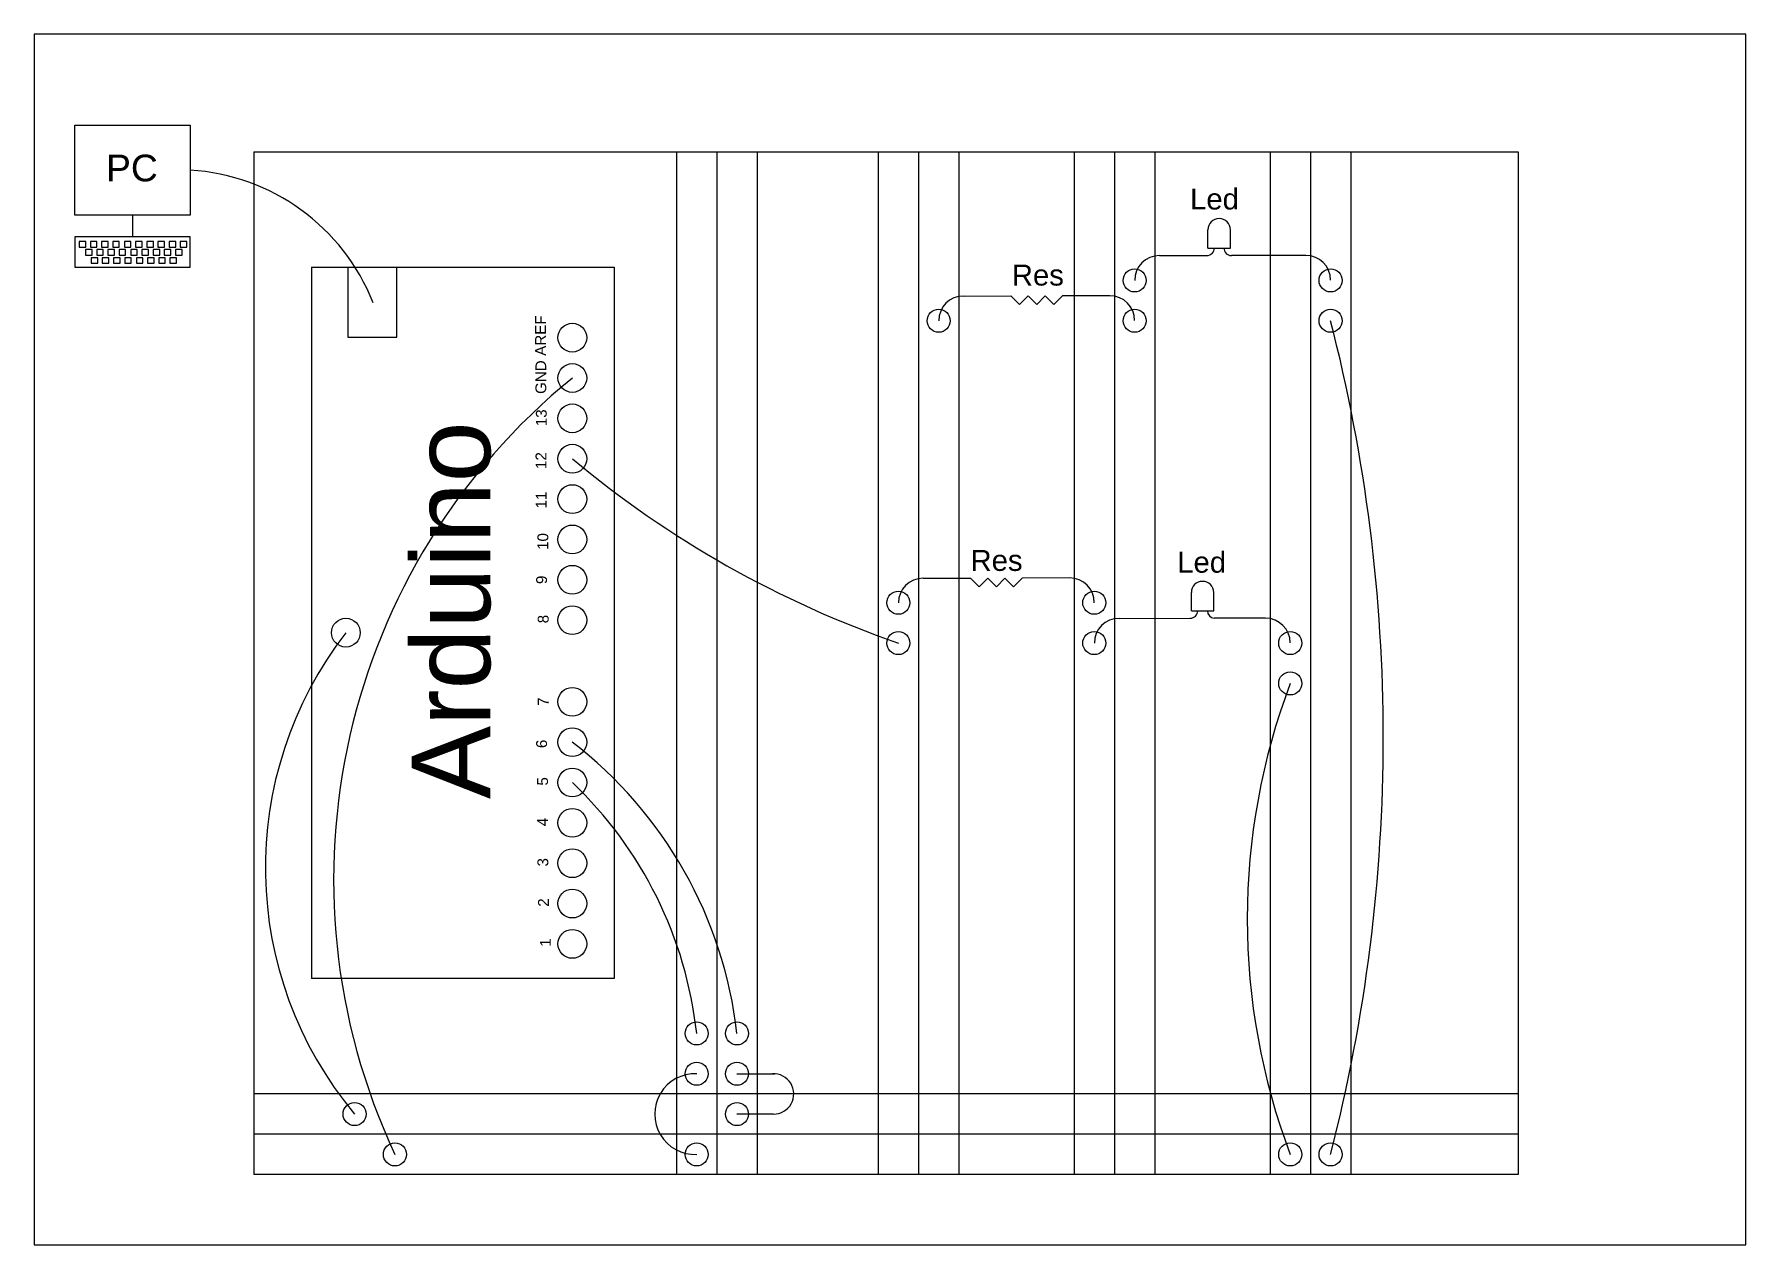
# Model space of a CAD drawing. Header units: millimetres. Extents: x 0 to 1697, y 0 to 477.
# Drawn here: x 700 to 997, y 0 to 210 of the extents above; entities that cross this region are included whole.
import ezdxf

# ---------------------------------------------------------------- set-up
doc = ezdxf.new("R2010")
doc.units = ezdxf.units.MM
for name, color, linetype in [('Collegamenti', 151, 'Continuous'), ('Foglio', 131, 'Continuous'), ('Terzo circuito', 60, 'Continuous')]:
    doc.layers.add(name, color=color, linetype=linetype)
doc.styles.get("Standard").update_dxf_attribs({"font": 'arial.ttf'})

msp = doc.modelspace()

# ---------------------------------------------------------------- texts
at = {"layer": 'Collegamenti'}
for s, p in [('Led', (900.57, 179.6)), ('Res', (869.64, 166.4)), ('Res', (862.47, 116.9)), ('Led', (898.34, 116.59))]:
    msp.add_text(s, height=3.637, dxfattribs=at).set_placement(p)
at = {"layer": 'Terzo circuito'}
msp.add_text('PC', height=4.632, dxfattribs=at).set_placement((712.46, 184.48))
for s, height, p in [('AREF', 1.88, (788.79, 154.22)), ('GND', 1.88, (788.85, 147.6)), ('13', 1.88, (788.93, 142)), ('Arduino', 13.604, (779.12, 77.33)), ('12', 1.88, (788.87, 134.58)), ('11', 1.88, (788.92, 127.73)), ('10', 1.88, (789.2, 120.54)), ('9', 1.88, (788.98, 114.62)), ('8', 1.88, (789.26, 107.81)), ('7', 1.88, (789.26, 93.48)), ('6', 1.88, (788.98, 86.16)), ('5', 1.88, (789.15, 79.66)), ('4', 1.88, (789.15, 72.61)), ('3', 1.88, (789.2, 65.62)), ('2', 1.88, (789.31, 58.63)), ('1', 1.88, (789.64, 51.71))]:
    msp.add_text(s, height=height, rotation=90, dxfattribs=at).set_placement(p)

# ---------------------------------------------------------------- linework, layer by layer
at = {"layer": 'Collegamenti'}
for p, q in [((903.68, 172.91), (903.68, 176.07)), ((907.56, 172.91), (907.56, 176.07)), ((903.68, 172.91), (907.56, 172.91)), ((895.25, 171.59), (903.47, 171.6)), ((920.66, 171.63), (907.76, 171.6)), ((861.25, 164.59), (869.47, 164.6)), ((870.96, 163.11), (869.47, 164.6)), ((872.46, 164.6), (870.96, 163.11)), ((873.96, 163.11), (872.46, 164.6)), ((875.45, 164.6), (873.96, 163.11)), ((876.95, 163.11), (875.45, 164.6)), ((878.44, 164.6), (876.95, 163.11)), ((886.66, 164.63), (878.44, 164.6)), ((854.25, 115.63), (862.47, 115.65)), ((863.96, 114.15), (862.47, 115.65)), ((865.46, 115.65), (863.96, 114.15)), ((866.96, 114.15), (865.46, 115.65)), ((868.45, 115.65), (866.96, 114.15)), ((869.95, 114.15), (868.45, 115.65)), ((871.44, 115.65), (869.95, 114.15)), ((879.66, 115.67), (871.44, 115.65)), ((900.8, 110), (900.8, 113.15)), ((904.68, 110), (904.68, 113.15)), ((900.8, 110), (904.68, 110)), ((888.25, 108.67), (900.6, 108.68)), ((913.66, 108.71), (904.75, 108.69)), ((821.95, 29.67), (828.48, 29.67)), ((828.3, 22.66), (821.95, 22.67))]:
    msp.add_line(p, q, dxfattribs=at)
for centre, radius, start, end in [((724.8, 149.88), 36.62, 21.7031, 86.4572), ((905.62, 176.07), 1.94, 0, 180), ((903.47, 172.91), 1.31, 270, 0), ((907.76, 172.91), 1.31, 180, 270), ((895.25, 167.3), 4.29, 90, 180), ((920.66, 167.34), 4.29, 0, 90), ((861.25, 160.3), 4.29, 90, 180), ((886.66, 160.34), 4.29, 0, 90), ((643.52, 87.98), 290.58, 345.5896, 14.4104), ((864.07, 63.34), 112.11, 129.0876, 205.1651), ((909.02, 274.9), 180.46, 230.1464, 250.8945), ((854.25, 111.34), 4.29, 90, 180), ((879.66, 111.38), 4.29, 0, 90), ((902.74, 113.15), 1.94, 0, 180), ((900.6, 110), 1.31, 270, 0), ((904.89, 110), 1.31, 180, 263.7176), ((888.25, 104.38), 4.29, 90, 180), ((913.66, 104.42), 4.29, 0, 90), ((806.69, 65.36), 66.58, 142.1897, 219.8838), ((1026.17, 56.52), 115.67, 159.3156, 200.6844), ((748.06, 28.21), 74.37, 6.5267, 52.4624), ((744.53, 28.86), 70.86, 6.325, 46.4181), ((814.69, 22.67), 7.01, 87.8232, 272.1768), ((828.3, 26.17), 3.5, 269.9214, 92.8566)]:
    msp.add_arc(centre, radius, start, end, dxfattribs=at)
at = {"layer": 'Foglio'}
msp.add_lwpolyline([(700, 0), (997, 0), (997, 210), (700, 210)], close=True, dxfattribs=at)
at = {"layer": 'Terzo circuito'}
for p, q in [((707.07, 178.6), (707.07, 194.25)), ((707.07, 194.25), (727.06, 194.25)), ((727.06, 194.25), (727.06, 178.6)), ((738.09, 189.59), (738.09, 12.17)), ((738.09, 189.59), (957.52, 189.59)), ((811.45, 189.59), (811.45, 12.17)), ((818.45, 189.59), (818.45, 12.17)), ((825.45, 189.59), (825.45, 12.17)), ((846.45, 189.59), (846.45, 12.17)), ((853.45, 189.59), (853.45, 12.17)), ((860.45, 189.59), (860.45, 12.17)), ((880.45, 189.59), (880.45, 12.17)), ((887.45, 189.59), (887.45, 12.17)), ((894.45, 189.59), (894.45, 12.17)), ((914.45, 189.59), (914.45, 12.17)), ((921.45, 189.59), (921.45, 12.17)), ((928.45, 189.59), (928.45, 12.17)), ((957.52, 189.59), (957.52, 12.17)), ((727.06, 178.6), (707.07, 178.6)), ((717.07, 178.6), (717.07, 174.85)), ((707.07, 174.85), (707.07, 169.6)), ((727.06, 174.85), (707.07, 174.85)), ((727.06, 169.6), (727.06, 174.85)), ((707.07, 169.6), (727.06, 169.6)), ((748.09, 169.59), (748.09, 46.17)), ((748.09, 169.59), (800.63, 169.59)), ((754.44, 169.59), (754.44, 157.45)), ((762.9, 157.45), (762.9, 169.59)), ((800.63, 169.59), (800.63, 46.17)), ((754.44, 157.45), (762.9, 157.45)), ((800.63, 46.17), (748.09, 46.17)), ((957.52, 26.17), (738.09, 26.17)), ((957.52, 19.17), (738.09, 19.17)), ((957.52, 12.17), (738.09, 12.17))]:
    msp.add_line(p, q, dxfattribs=at)
for points in [[(707.8, 173.08), (708.94, 173.08), (708.94, 174.05), (707.8, 174.05)], [(708.9, 171.68), (710.03, 171.68), (710.03, 172.65), (708.9, 172.65)], [(709.74, 173.08), (710.87, 173.08), (710.87, 174.05), (709.74, 174.05)], [(710.84, 171.68), (711.97, 171.68), (711.97, 172.65), (710.84, 172.65)], [(711.69, 173.08), (712.83, 173.08), (712.83, 174.05), (711.69, 174.05)], [(712.79, 171.68), (713.93, 171.68), (713.93, 172.65), (712.79, 172.65)], [(713.63, 173.08), (714.76, 173.08), (714.76, 174.05), (713.63, 174.05)], [(714.73, 171.68), (715.86, 171.68), (715.86, 172.65), (714.73, 172.65)], [(715.65, 173.08), (716.78, 173.08), (716.78, 174.05), (715.65, 174.05)], [(716.74, 171.68), (717.88, 171.68), (717.88, 172.65), (716.74, 172.65)], [(717.58, 173.08), (718.71, 173.08), (718.71, 174.05), (717.58, 174.05)], [(718.68, 171.68), (719.81, 171.68), (719.81, 172.65), (718.68, 172.65)], [(719.54, 173.08), (720.67, 173.08), (720.67, 174.05), (719.54, 174.05)], [(720.64, 171.68), (721.77, 171.68), (721.77, 172.65), (720.64, 172.65)], [(721.47, 173.08), (722.6, 173.08), (722.6, 174.05), (721.47, 174.05)], [(722.57, 171.68), (723.7, 171.68), (723.7, 172.65), (722.57, 172.65)], [(723.42, 173.05), (724.55, 173.05), (724.55, 174.03), (723.42, 174.03)], [(724.52, 171.66), (725.65, 171.66), (725.65, 172.63), (724.52, 172.63)], [(725.35, 173.05), (726.48, 173.05), (726.48, 174.03), (725.35, 174.03)], [(709.88, 170.27), (711.01, 170.27), (711.01, 171.24), (709.88, 171.24)], [(711.81, 170.27), (712.94, 170.27), (712.94, 171.24), (711.81, 171.24)], [(713.77, 170.27), (714.9, 170.27), (714.9, 171.24), (713.77, 171.24)], [(715.7, 170.27), (716.84, 170.27), (716.84, 171.24), (715.7, 171.24)], [(717.72, 170.27), (718.85, 170.27), (718.85, 171.24), (717.72, 171.24)], [(719.65, 170.27), (720.79, 170.27), (720.79, 171.24), (719.65, 171.24)], [(721.61, 170.27), (722.74, 170.27), (722.74, 171.24), (721.61, 171.24)], [(723.54, 170.27), (724.68, 170.27), (724.68, 171.24), (723.54, 171.24)]]:
    msp.add_lwpolyline(points, close=True, dxfattribs=at)
for centre, radius in [((890.95, 167.3), 2), ((924.95, 167.3), 2), ((856.95, 160.3), 2), ((890.95, 160.3), 2), ((924.95, 160.3), 2), ((793.38, 157.36), 2.5), ((793.38, 150.36), 2.5), ((793.38, 143.36), 2.5), ((793.38, 136.36), 2.5), ((793.38, 129.36), 2.5), ((793.38, 122.36), 2.5), ((793.38, 115.36), 2.5), ((849.95, 111.38), 2), ((883.95, 111.38), 2), ((793.38, 108.36), 2.5), ((754.08, 106.18), 2.5), ((849.95, 104.38), 2), ((883.95, 104.38), 2), ((917.95, 104.38), 2), ((917.95, 97.38), 2), ((793.38, 94.19), 2.5), ((793.38, 87.19), 2.5), ((793.38, 80.19), 2.5), ((793.38, 73.19), 2.5), ((793.38, 66.19), 2.5), ((793.38, 59.19), 2.5), ((793.38, 52.19), 2.5), ((814.95, 36.67), 2), ((821.95, 36.67), 2), ((814.95, 29.67), 2), ((821.95, 29.67), 2), ((755.59, 22.67), 2), ((821.95, 22.67), 2), ((762.59, 15.67), 2), ((814.95, 15.67), 2), ((917.95, 15.67), 2), ((924.95, 15.67), 2)]:
    msp.add_circle(centre, radius, dxfattribs=at)

msp.set_redraw_order([(e.dxf.handle, doc.entitydb.next_handle()) for e in msp.query("TEXT MTEXT ATTDEF DIMENSION ARC_DIMENSION")])  # texts and dimensions are drawn at this point

doc.saveas('drawing.dxf')
